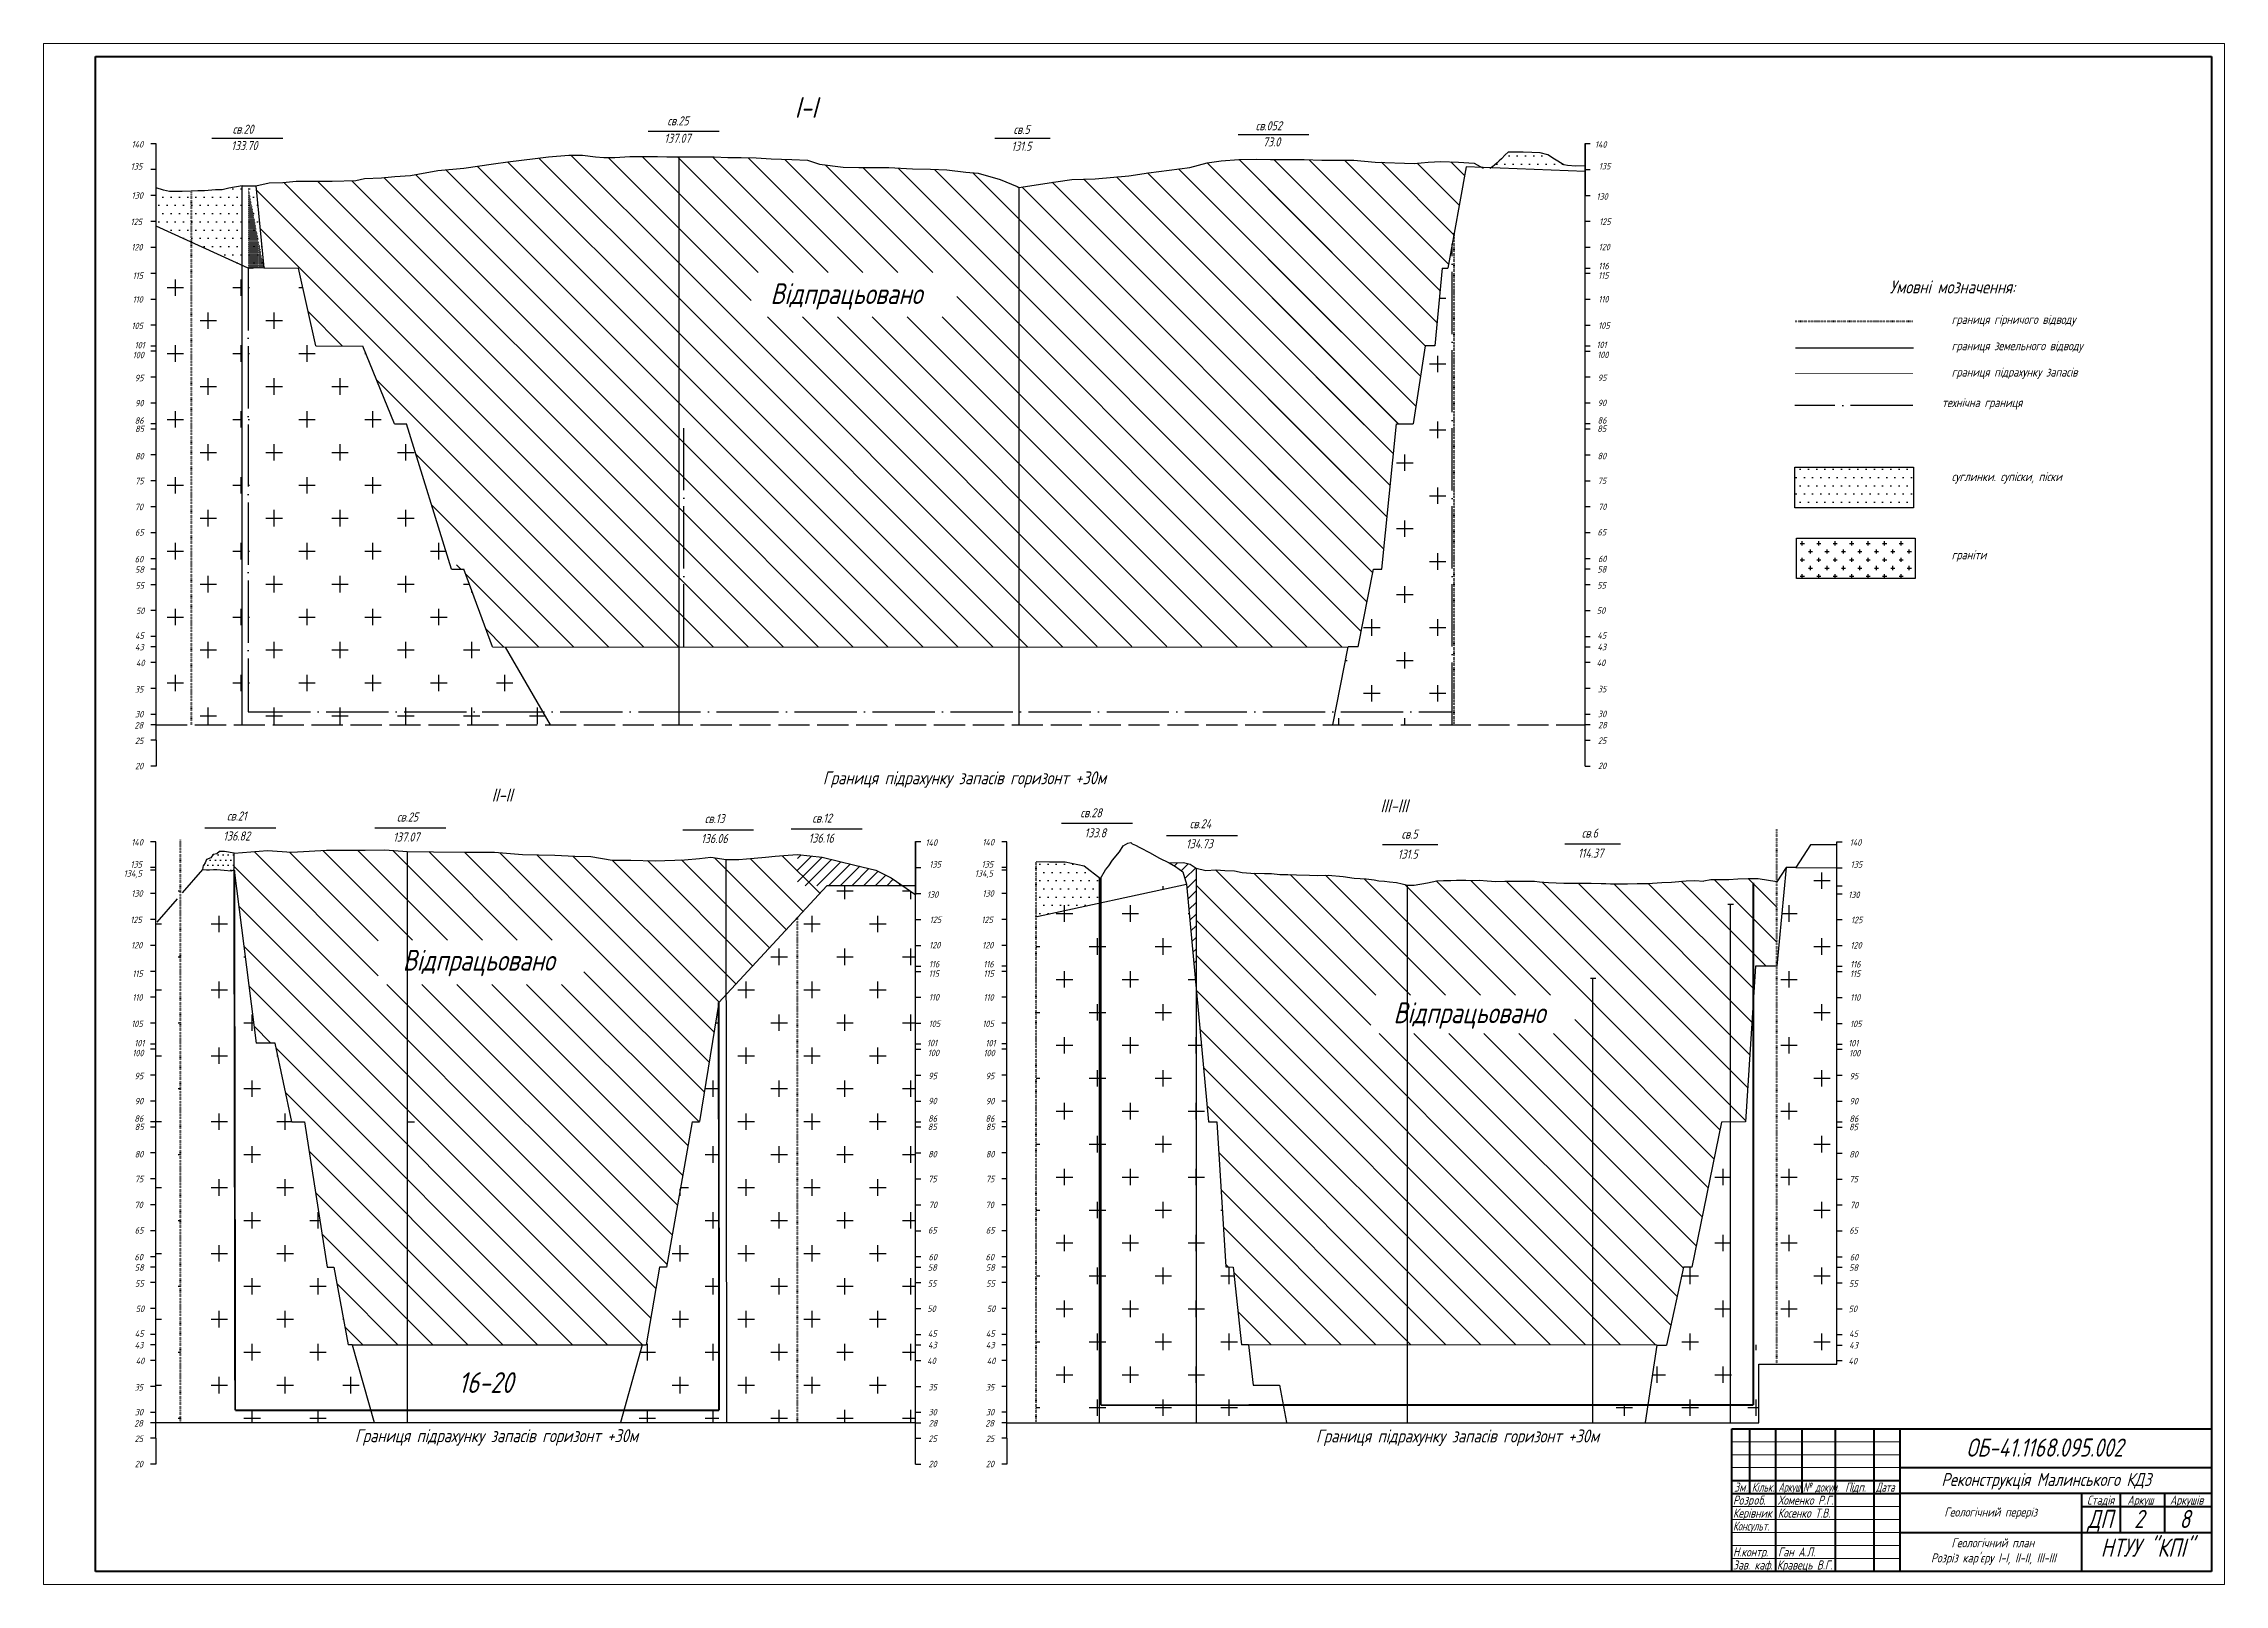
# Model space of a CAD drawing. Header units: millimetres. Extents: x 0 to 841, y 0 to 594.
import ezdxf

# ---------------------------------------------------------------- set-up
doc = ezdxf.new("R2010")
doc.units = ezdxf.units.MM
for name, pattern in [('ACAD_ISO02W100', [15, 12, -3]), ('ACAD_ISO04W100', [30, 24, -3, 0, -3]), ('DOT', [0.25, 0, -0.25]), ('K5LT_BASIC', [0]), ('K5LT_THIN', [0])]:
    doc.linetypes.add(name, pattern=pattern)
doc.layers.add('Рамка', color=30, linetype='Continuous')
doc.styles.add('KTEXTSTYLE', font='GOST_AU.SHX', dxfattribs={"width": 0.96, "height": 5})
doc.styles.add('Такие дела', font='GOST_A.TTF', dxfattribs={"oblique": 15})
pattern_1 = [(0, (-1561.051, -100.99), (12.7, 12.7), [6.35, -19.05]), (90, (-1557.876, -104.164), (-12.7, 12.7), [6.35, -19.05])]
pattern_2 = [(45, (-66.6855, -46.183), (-2.245064, 2.245064), [])]
pattern_3 = [(0, (-66.686, -46.183), (12.7, 12.7), [6.35, -19.05]), (90, (-63.51, -49.358), (-12.7, 12.7), [6.35, -19.05])]
pattern_4 = [(0, (-66.6855, -46.183), (1.5875, 3.175), [0, -3.175])]

msp = doc.modelspace()

# ---------------------------------------------------------------- texts
at = {"style": 'Такие дела', "oblique": 15}
for s, height, p in [('І-І', 8, (289.68, 565.4)), ('Відпрацьовано', 8, (280.28, 493.59)), ('Границя підрахунку запасів горизонт +30м', 5, (300.52, 308.45)), ('ІІ-ІІ', 5, (172.83, 301.79)), ('ІІІ-ІІІ', 5, (515.54, 297.65)), ('Відпрацьовано', 8, (138.49, 236.61)), ('Відпрацьовано', 8, (520.54, 216.36)), ('Границя підрахунку запасів горизонт +30м', 5, (120.04, 54.82)), ('Границя підрахунку запасів горизонт +30м', 5, (490.65, 54.7))]:
    msp.add_text(s, height=height, dxfattribs=at).set_placement(p)
at = {"color": 7, "style": 'Такие дела', "oblique": 15}
for s, height, p in [('Умовні мозначення:', 5, (711.96, 497.69)), ('           границя гірничого відводу', 3.5, (716.08, 485.93)), ('           границя земельного відводу', 3.5, (716.08, 475.78)), ('           границя підрахунку запасів', 3.5, (716.08, 465.63)), ('технічна границя', 3.5, (732.09, 453.87)), ('           суглинки. супіски, піски', 3.5, (716.08, 425.32)), ('           граніти', 3.5, (716.08, 395.17))]:
    msp.add_text(s, height=height, dxfattribs=at).set_placement(p)
at = {"color": 7, "attachment_point": 1, "style": 'Такие дела'}
for s, insert, char_height, width in [('св.25', (240.55, 565.98), 3.5, 33.265), ('св.052', (467.42, 564.08), 3.5, 33.265), ('133.70', (72.35, 556.44), 3.5, 33.265), ('св.20', (72.88, 562.76), 3.5, 33.265), ('137.07', (239.38, 559.27), 3.5, 33.265), ('131.5', (373.23, 556.21), 3.5, 33.265), ('св.5', (374.02, 562.66), 3.5, 33.265), ('73.0', (470.19, 557.86), 3.5, 33.265), ('св.21', (70.7, 297.99), 3.5, 33.265), ('св.25', (136.25, 297.59), 3.5, 33.265), ('св.13', (254.98, 297), 3.5, 33.265), ('св.12', (296.44, 297.17), 3.5, 33.265), ('св.28', (399.83, 299.22), 3.5, 33.265), ('св.24', (442, 295), 3.5, 33.265), ('136.82', (69.28, 290.27), 3.5, 33.265), ('137.07', (134.83, 289.87), 3.5, 33.265), ('136.06', (253.56, 289.28), 3.5, 33.265), ('136.16', (295.02, 289.44), 3.5, 33.265), ('133.8', (401.43, 291.49), 3.5, 33.265), ('134.73', (440.58, 287.28), 3.5, 33.265), ('св.5', (523.65, 290.99), 3.5, 33.265), ('св.6', (593.16, 291.4), 3.5, 33.265), ('131.5', (522.22, 283.27), 3.5, 33.265), ('114.37', (591.74, 283.67), 3.5, 33.265), ('16-20', (159.98, 81.82), 8, 9.5523)]:
    msp.add_mtext(s, dxfattribs=dict(at, insert=insert, char_height=char_height, width=width))
at = {"char_height": 2.5, "style": 'Такие дела'}
for s, insert, attachment_point in [('\\pt5;140\\P', (33.93, 556.43), 1), ('\\pt5;140\\P', (598.25, 556.35), 1), ('\\pt5;135\\P', (33.6, 547.93), 1), ('\\pt5;135\\P', (604.23, 548), 3), ('\\pt5;130\\P', (33.93, 536.71), 1), ('\\pt5;130\\P', (603.2, 536.3), 3), ('\\pt5;125\\P', (33.52, 526.54), 1), ('\\pt5;125\\P', (604.31, 526.61), 3), ('\\pt5;120\\P', (33.82, 516.75), 1), ('\\pt5;120\\P', (604.01, 516.82), 3), ('\\pt5;115\\P', (34.33, 505.8), 1), ('\\pt5;115\\P', (603.5, 505.87), 3), ('\\pt5;116\\P', (603.59, 509.51), 3), ('\\pt5;110\\P', (34.34, 496.64), 1), ('\\pt5;110\\P', (603.49, 496.71), 3), ('\\pt5;105\\P', (33.89, 486.46), 1), ('\\pt5;105\\P', (603.94, 486.53), 3), ('\\pt5;100\\P', (34.35, 475.19), 1), ('\\pt5;101\\P', (35.09, 479.03), 1), ('\\pt5;101\\P', (602.74, 479.1), 3), ('\\pt5;100\\P', (603.48, 475.26), 3), ('\\pt5;28\\P', (35.05, 332.44), 1), ('\\pt5;28\\P', (602.78, 332.52), 3), ('\\pt5;25\\P', (35.19, 326.47), 1), ('\\pt5;25\\P', (602.64, 326.55), 3), ('\\pt5;20\\P', (35.23, 316.73), 1), ('\\pt5;20\\P', (602.6, 316.81), 3), ('\\pt5;140\\P', (33.81, 287.34), 1), ('\\pt5;140\\P', (340.07, 287.21), 1), ('\\pt5;140\\P', (362.04, 287.35), 1), ('\\pt5;140\\P', (701, 287.3), 3), ('\\pt5;135\\P', (33.49, 278.83), 1), ('\\pt5;135\\P', (346.04, 278.85), 3), ('\\pt5;135\\P', (361.71, 278.84), 1), ('\\pt5;135\\P', (701.33, 278.79), 3), ('\\pt5;134,5\\P', (30.87, 275.32), 1), ('\\pt5;134,5\\P', (359.1, 275.33), 1), ('\\pt5;130\\P', (33.81, 267.61), 1), ('\\pt5;130\\P', (345.01, 267.16), 3), ('\\pt5;130\\P', (362.04, 267.62), 1), ('\\pt5;130\\P', (700.3, 267.09), 3), ('\\pt5;125\\P', (33.4, 257.44), 1), ('\\pt5;125\\P', (346.12, 257.47), 3), ('\\pt5;125\\P', (361.63, 257.45), 1), ('\\pt5;125\\P', (701.41, 257.41), 3), ('\\pt5;120\\P', (33.71, 247.65), 1), ('\\pt5;120\\P', (345.82, 247.68), 3), ('\\pt5;120\\P', (361.93, 247.66), 1), ('\\pt5;120\\P', (701.11, 247.62), 3), ('\\pt5;115\\P', (34.21, 236.7), 1), ('\\pt5;115\\P', (345.32, 236.73), 3), ('\\pt5;116\\P', (345.4, 240.37), 3), ('\\pt5;116\\P', (362.36, 240.35), 1), ('\\pt5;115\\P', (362.44, 236.71), 1), ('\\pt5;115\\P', (700.6, 236.67), 3), ('\\pt5;116\\P', (700.68, 240.31), 3), ('\\pt5;110\\P', (34.23, 227.54), 1), ('\\pt5;110\\P', (345.3, 227.57), 3), ('\\pt5;110\\P', (362.45, 227.55), 1), ('\\pt5;110\\P', (700.59, 227.51), 3), ('\\pt5;105\\P', (33.78, 217.36), 1), ('\\pt5;105\\P', (345.75, 217.38), 3), ('\\pt5;105\\P', (362.01, 217.37), 1), ('\\pt5;105\\P', (701.04, 217.32), 3), ('\\pt5;100\\P', (34.23, 206.1), 1), ('\\pt5;101\\P', (34.97, 209.93), 1), ('\\pt5;101\\P', (344.56, 209.96), 3), ('\\pt5;100\\P', (345.3, 206.12), 3), ('\\pt5;100\\P', (362.46, 206.1), 1), ('\\pt5;101\\P', (363.2, 209.94), 1), ('\\pt5;101\\P', (699.84, 209.9), 3), ('\\pt5;100\\P', (700.58, 206.06), 3), ('\\pt5;28\\P', (34.93, 63.35), 1), ('\\pt5;28\\P', (344.6, 63.37), 3), ('\\pt5;28\\P', (363.16, 63.36), 1), ('\\pt5;25\\P', (35.08, 57.38), 1), ('\\pt5;25\\P', (344.45, 57.4), 3), ('\\pt5;25\\P', (363.31, 57.39), 1), ('\\pt5;20\\P', (35.12, 47.64), 1), ('\\pt5;20\\P', (344.41, 47.66), 3), ('\\pt5;20\\P', (363.35, 47.65), 1)]:
    msp.add_mtext(s, dxfattribs=dict(at, insert=insert, attachment_point=attachment_point))
at = {"char_height": 2.5, "width": 4.1917, "style": 'Такие дела'}
for s, insert, attachment_point in [('\\pt5;95\\P', (35.13, 466.34), 1), ('\\pt5;95\\P', (602.7, 466.41), 3), ('\\pt5;90\\P', (35.24, 456.66), 1), ('\\pt5;90\\P', (602.59, 456.73), 3), ('\\pt5;86\\P', (35.12, 449.92), 1), ('\\pt5;85\\P', (35.24, 446.72), 1), ('\\pt5;85\\P', (602.59, 446.79), 3), ('\\pt5;86\\P', (602.71, 450), 3), ('\\pt5;80\\P', (35.24, 436.19), 1), ('\\pt5;80\\P', (602.59, 436.26), 3), ('\\pt5;75\\P', (35.24, 426.62), 1), ('\\pt5;75\\P', (602.59, 426.69), 3), ('\\pt5;70\\P', (35.13, 416.62), 1), ('\\pt5;70\\P', (602.7, 416.69), 3), ('\\pt5;65\\P', (35.24, 406.83), 1), ('\\pt5;65\\P', (602.59, 406.9), 3), ('\\pt5;60\\P', (35.13, 396.51), 1), ('\\pt5;60\\P', (602.7, 396.59), 3), ('\\pt5;58\\P', (35.22, 392.5), 1), ('\\pt5;58\\P', (602.61, 392.58), 3), ('\\pt5;55\\P', (35.34, 386.33), 1), ('\\pt5;55\\P', (602.49, 386.41), 3), ('\\pt5;50\\P', (35.6, 376.57), 1), ('\\pt5;50\\P', (602.23, 376.65), 3), ('\\pt5;43\\P', (35.22, 362.57), 1), ('\\pt5;45\\P', (35.23, 366.99), 1), ('\\pt5;45\\P', (602.6, 367.07), 3), ('\\pt5;43\\P', (602.61, 362.64), 3), ('\\pt5;40\\P', (35.6, 356.48), 1), ('\\pt5;40\\P', (602.23, 356.55), 3), ('\\pt5;35\\P', (35.16, 346.34), 1), ('\\pt5;35\\P', (602.67, 346.41), 3), ('\\pt5;30\\P', (35.23, 336.73), 1), ('\\pt5;30\\P', (602.6, 336.81), 3), ('\\pt5;95\\P', (35.02, 197.24), 1), ('\\pt5;95\\P', (344.51, 197.27), 3), ('\\pt5;95\\P', (363.24, 197.25), 1), ('\\pt5;95\\P', (699.8, 197.21), 3), ('\\pt5;90\\P', (35.12, 187.56), 1), ('\\pt5;90\\P', (344.4, 187.59), 3), ('\\pt5;90\\P', (363.35, 187.57), 1), ('\\pt5;90\\P', (699.69, 187.53), 3), ('\\pt5;86\\P', (35.01, 180.83), 1), ('\\pt5;85\\P', (35.12, 177.62), 1), ('\\pt5;85\\P', (344.4, 177.65), 3), ('\\pt5;86\\P', (344.52, 180.85), 3), ('\\pt5;86\\P', (363.23, 180.84), 1), ('\\pt5;85\\P', (363.35, 177.63), 1), ('\\pt5;85\\P', (699.69, 177.59), 3), ('\\pt5;86\\P', (699.81, 180.79), 3), ('\\pt5;80\\P', (35.12, 167.09), 1), ('\\pt5;80\\P', (344.4, 167.12), 3), ('\\pt5;80\\P', (363.35, 167.1), 1), ('\\pt5;80\\P', (699.69, 167.06), 3), ('\\pt5;75\\P', (35.12, 157.52), 1), ('\\pt5;75\\P', (344.4, 157.54), 3), ('\\pt5;75\\P', (363.35, 157.53), 1), ('\\pt5;75\\P', (699.69, 157.48), 3), ('\\pt5;70\\P', (35.02, 147.52), 1), ('\\pt5;70\\P', (344.51, 147.55), 3), ('\\pt5;70\\P', (363.24, 147.53), 1), ('\\pt5;70\\P', (699.8, 147.48), 3), ('\\pt5;65\\P', (35.12, 137.73), 1), ('\\pt5;65\\P', (344.4, 137.76), 3), ('\\pt5;65\\P', (363.35, 137.74), 1), ('\\pt5;65\\P', (699.69, 137.7), 3), ('\\pt5;60\\P', (35.02, 127.42), 1), ('\\pt5;60\\P', (344.51, 127.44), 3), ('\\pt5;60\\P', (363.24, 127.43), 1), ('\\pt5;60\\P', (699.8, 127.38), 3), ('\\pt5;58\\P', (35.11, 123.41), 1), ('\\pt5;58\\P', (344.42, 123.43), 3), ('\\pt5;58\\P', (363.33, 123.42), 1), ('\\pt5;58\\P', (699.71, 123.37), 3), ('\\pt5;55\\P', (35.23, 117.24), 1), ('\\pt5;55\\P', (344.3, 117.26), 3), ('\\pt5;55\\P', (363.46, 117.25), 1), ('\\pt5;55\\P', (699.59, 117.2), 3), ('\\pt5;50\\P', (35.49, 107.48), 1), ('\\pt5;50\\P', (344.04, 107.5), 3), ('\\pt5;50\\P', (363.71, 107.49), 1), ('\\pt5;50\\P', (699.33, 107.44), 3), ('\\pt5;43\\P', (35.1, 93.47), 1), ('\\pt5;45\\P', (35.12, 97.9), 1), ('\\pt5;45\\P', (344.41, 97.92), 3), ('\\pt5;43\\P', (344.42, 93.5), 3), ('\\pt5;43\\P', (363.33, 93.48), 1), ('\\pt5;45\\P', (363.34, 97.91), 1), ('\\pt5;45\\P', (699.7, 97.86), 3), ('\\pt5;43\\P', (699.71, 93.44), 3), ('\\pt5;40\\P', (35.49, 87.38), 1), ('\\pt5;40\\P', (344.04, 87.4), 3), ('\\pt5;40\\P', (363.71, 87.39), 1), ('\\pt5;40\\P', (699.33, 87.34), 3), ('\\pt5;35\\P', (35.04, 77.24), 1), ('\\pt5;35\\P', (344.49, 77.27), 3), ('\\pt5;35\\P', (363.27, 77.25), 1), ('\\pt5;30\\P', (35.12, 67.64), 1), ('\\pt5;30\\P', (344.41, 67.66), 3), ('\\pt5;30\\P', (363.34, 67.64), 1)]:
    msp.add_mtext(s, dxfattribs=dict(at, insert=insert, attachment_point=attachment_point))

# ---------------------------------------------------------------- blocks, each defined once
blk = doc.blocks.new('U0')
at = {"color": 7, "lineweight": 60}
for p, q in [((678, 60), (678, 35)), ((836, 35), (716, 35))]:
    blk.add_line(p, q, dxfattribs=at)
at = {"color": 7}
blk.add_line((836, 30), (786, 30), dxfattribs=at)
at = {"layer": 'Рамка', "color": 7, "linetype": 'K5LT_THIN', "lineweight": 18}
for p, q in [((0, 0), (0, 594)), ((0, 594), (841, 594)), ((841, 594), (841, 0)), ((651, 55), (716, 55)), ((651, 50), (716, 50)), ((651, 45), (716, 45)), ((651, 30), (716, 30)), ((651, 25), (716, 25)), ((651, 20), (716, 20)), ((651, 15), (716, 15)), ((651, 10), (716, 10)), ((841, 0), (0, 0))]:
    blk.add_line(p, q, dxfattribs=at)
at = {"layer": 'Рамка', "color": 7, "linetype": 'K5LT_BASIC', "lineweight": 60}
for p, q in [((20, 5), (20, 589)), ((20, 589), (836, 589)), ((836, 589), (836, 5)), ((651, 5), (651, 60)), ((651, 5), (651, 60)), ((651, 5), (651, 60)), ((651, 5), (651, 60)), ((651, 5), (651, 60)), ((651, 5), (651, 60)), ((651, 60), (836, 60)), ((658, 35), (658, 60)), ((668, 5), (668, 60)), ((691, 5), (691, 60)), ((706, 5), (706, 60)), ((716, 5), (716, 60)), ((716, 45), (836, 45)), ((651, 40), (716, 40)), ((651, 35), (716, 35)), ((786, 5), (786, 35)), ((801, 20), (801, 35)), ((818, 20), (818, 35)), ((786, 30), (801, 30)), ((801, 30), (836, 30)), ((716, 20), (786, 20)), ((786, 20), (836, 20)), ((836, 5), (20, 5))]:
    blk.add_line(p, q, dxfattribs=at)
at = {"layer": 'Рамка', "insert": (8.77, 258.85), "char_height": 2.5, "attachment_point": 1, "rotation": 90, "style": 'KTEXTSTYLE'}
blk.add_mtext('\\H3.5;\\W0.965;\\Q15;\\Q15; ', dxfattribs=at)
at = {"layer": 'Рамка', "color": 7, "attachment_point": 1, "style": 'KTEXTSTYLE'}
for s, insert, char_height in [('{\\Q15;\\W0.965;ОБ-41.1168.095.002}', (741.48, 56.24), 7), ('\\pi-42.302;{\\fGOST type A|b0|i0|c204|p34;\\Q15;\\W1;Реконструкція Малинського КДЗ}', (774.17, 42.92), 5), ('\\H3.5;\\W0.965;\\Q15;\\Q15;Р', (651.5, 34.23), 2.5), ('\\H3.5;\\W0.965;\\Q15;\\Q15;Зм', (651.95, 39.23), 2.5), ('\\H3.5;\\W0.965;\\Q15;\\Q15;зр', (655.67, 34.23), 2.5), ('\\H3.5;\\W0.965;\\Q15;\\Q15;.', (656.4, 39.23), 2.5), ('{\\H1.4x;\\Q15;\\W0.865;Кільк.}', (658.75, 39.23), 2.5), ('\\H3.5;\\W0.965;\\Q15;\\Q15;б.', (661.41, 34.23), 2.5), ('{\\H1.4x;\\Q15;\\W0.965;Хоменко Р.Г.}', (668.82, 34.19), 2.5), ('\\H3.5;\\W0.965;\\Q15;\\Q15;\\W0.665;Аркуш', (668.99, 39.23), 2.5), ('\\H3.5;\\W0.965;\\Q15;\\Q15;П', (694.75, 39.23), 2.5), ('\\H3.5;\\W0.965;\\Q15;\\Q15;і', (696.97, 39.23), 2.5), ('\\H3.5;\\W0.965;\\Q15;\\Q15;дп.', (697.71, 39.23), 2.5), ('\\H3.5;\\W0.965;\\Q15;\\Q15;\\W0.816;Дата', (706.62, 39.23), 2.5), ('{\\H1.4x;\\Q15;\\W0.965;Стадія}', (788.03, 34.23), 2.5), ('{\\H1.4x;\\Q15;\\W0.965;Аркуш}', (803.58, 34.23), 2.5), ('{\\H1.4x;\\Q15;\\W0.965;Аркушів}', (819.98, 34.23), 2.5), ('{\\H1.4x;\\Q15;\\W0.965;Керівник}', (651.5, 29.23), 2.5), ('\\H3.5;\\W0.965;\\Q15;\\Q15;о', (653.72, 34.23), 2.5), ('\\H3.5;\\W0.965;\\Q15;\\Q15;о', (659.46, 34.23), 2.5), ('{\\H1.4x;\\Q15;\\W0.965;Косенко Т.В.}', (668.8, 29.23), 2.5), ('\\A1;\\pi-17.669;{\\fGOST type A|b0|i0|c204|p34;\\Q15;\\W1;Геологічний переріз}', (750.65, 29.64), 3.5), ('{\\Q15;\\W0.965;ДП}', (788.21, 28.72), 7), ('{\\Q15;\\W0.965;2}', (806.2, 28.72), 7), ('{\\Q15;\\W0.965;8}', (823.66, 28.72), 7), ('{\\H1.4x;\\Q15;\\W0.865;Консульт.}', (651.5, 24.25), 2.5), ("\\A1;\\pi-15.355;{\\fGOST type A|b0|i0|c204|p34;\\Q15;\\W1;Геологічний план\\P\\pi-23.236;Розріз кар'єру І-І, ІІ-ІІ, ІІІ-ІІІ}", (751.09, 17.79), 3.5), ('{\\Q15;\\W0.965;НТУУ "КПІ"}', (793.27, 17.64), 7), ('{\\H1.4x;\\Q15;\\W0.965;Зав. каф.}', (651.5, 9.23), 2.5), ('\\H3.5;\\W0.965;\\Q15;\\Q15;Н.контр.', (651.5, 14.25), 2.5), ('{\\H1.4x;\\Q15;\\W0.965;Кравець В.Г.}', (668.44, 9.23), 2.5), ('{\\H1.4x;\\Q15;\\W0.965;Ган А.Л.}', (668.87, 14.25), 2.5)]:
    blk.add_mtext(s, dxfattribs=dict(at, insert=insert, char_height=char_height))
at = {"layer": 'Рамка', "color": 7, "insert": (678.47, 39.21), "char_height": 2.5, "attachment_point": 1, "line_spacing_factor": 0.8, "style": 'KTEXTSTYLE'}
blk.add_mtext('{\\H1.4x;\\Q15;\\W0.765;№ докум.}', dxfattribs=at)

# ---------------------------------------------------------------- hatches: boundary and pattern name
h = msp.add_hatch()
h.set_pattern_fill('ANSI31', scale=3, angle=90, style=0)
h.paths.add_polyline_path([(548.56, 546.53), (554.62, 546.29), (551.7, 547.96), (545.6, 548.36), (538.85, 548.62), (533.95, 548.36), (528.51, 547.83), (513.5, 548.36), (505.29, 549.02), (497.87, 549.02), (492.97, 549.02), (486.08, 549.29), (479.46, 549.29), (473.1, 549.29), (472.27, 549.31), (472.27, 421.21), (504.04, 421.24), (509.38, 447.38), (528.11, 447.43), (532.81, 477.45), (536.5, 477.45), (539.36, 507.47), (541.52, 507.47)])
h.paths.add_polyline_path([(123.06, 477.38), (135.29, 447.4), (139.99, 447.4), (151.22, 411.22), (159.92, 391.43), (162.08, 391.41), (173.11, 361.45), (245.05, 361.39), (245.05, 550.34), (243.76, 550.34), (240.31, 550.34), (236.74, 550.48), (230.64, 550.48), (226.01, 550.48), (220.31, 550.08), (216.07, 550.08), (212.81, 550.34), (207.78, 551.01), (202.61, 551.01), (194.67, 550.34), (189.5, 549.68), (179.03, 548.49), (173.47, 547.7), (162.08, 545.97), (152.01, 545.05), (141.43, 543.19), (135.47, 542.8), (130.3, 542.27), (123.81, 542), (120.37, 541.21), (111.23, 540.94), (103.81, 540.94), (97.45, 540.94), (92.28, 540.41), (86.99, 540.28), (81.89, 539.07), (84.92, 507.56), (98.26, 507.42), (104.99, 477.43)])
h = msp.add_hatch()
h.set_pattern_fill('ANSI31', scale=3, angle=90, style=0)
h.paths.add_polyline_path([(355.67, 544.39), (348.26, 545.31), (342.03, 545.58), (335.14, 545.71), (326, 546.24), (318.85, 546.24), (314.34, 546.24), (308.38, 546.37), (299.26, 547.56), (294.63, 549.02), (288.53, 549.29), (280.58, 549.55), (274.76, 549.95), (269.06, 550.08), (263.89, 550.08), (258.59, 550.34), (253.83, 550.34), (250.25, 550.34), (246.94, 550.34), (245.05, 550.34), (245.05, 361.39), (333.06, 361.4), (350.65, 361.41), (376.12, 361.41), (376.12, 538.5), (375.41, 538.95), (368.83, 541.57), (360.44, 544.12)])
h.paths.add_polyline_path([(272.83, 488.65), (352.14, 488.65), (352.14, 505.73), (272.83, 505.73)], flags=16)
h.paths.add_polyline_path([(507, 361.44), (512.85, 391.36), (516.09, 391.36), (521.7, 447.38), (532.81, 477.45), (536.5, 477.45), (539.36, 507.47), (541.52, 507.47), (548.56, 546.53), (554.62, 546.29), (551.7, 547.96), (545.6, 548.36), (538.85, 548.62), (533.95, 548.36), (528.51, 547.83), (513.5, 548.36), (505.29, 549.02), (497.87, 549.02), (492.97, 549.02), (486.08, 549.29), (479.46, 549.29), (473.1, 549.29), (467.93, 549.42), (460.91, 549.29), (454.16, 548.76), (448.73, 548.09), (442.04, 546.24), (426.14, 544.25), (418.46, 543.06), (405.48, 541.87), (396.57, 541.57), (390.37, 540.78), (376.12, 538.5), (376.12, 361.41), (423.89, 361.63), (467.65, 361.43)])
h = msp.add_hatch()
h.set_pattern_fill('DOTS', color=256, scale=2, style=0)
h.set_pattern_definition(pattern_4)
h.paths.add_polyline_path([(594.46, 546.91), (590.88, 546.77), (587.7, 547.03), (586.24, 547.3), (582.67, 549.42), (580.15, 551.14), (577.1, 551.93), (573.92, 552.07), (570.61, 552.2), (566.77, 552.2), (564.78, 552.2), (563.59, 551.14), (562.27, 549.55), (561.34, 548.76), (560.54, 548.09), (559.62, 547.3), (558.27, 546.15), (594.46, 544.73)])
h = msp.add_hatch()
h.set_pattern_fill('DOTS', color=256, scale=2, style=0)
h.set_pattern_definition(pattern_4)
h.paths.add_polyline_path([(594.46, 544.73), (594.46, 546.91), (590.88, 546.77), (587.7, 547.03), (586.24, 547.3), (582.67, 549.42), (580.15, 551.14), (577.1, 551.93), (573.92, 552.07), (570.61, 552.2), (566.77, 552.2), (564.78, 552.2), (563.59, 551.14), (562.27, 549.55), (561.34, 548.76), (560.54, 548.09), (559.62, 547.3), (558.27, 546.15)])
h = msp.add_hatch()
h.set_pattern_fill('DOTS', color=256, scale=2, style=0)
h.set_pattern_definition(pattern_4)
h.paths.add_polyline_path([(56.87, 517.45), (76.54, 508.47), (76.54, 539.13), (75.17, 538.96), (73.74, 538.69), (70.82, 537.63), (67.51, 537.23), (64.2, 537.1), (56.87, 537.1)])
h.paths.add_polyline_path([(43.37, 523.62), (56.87, 517.45), (56.87, 537.1), (56.65, 537.1), (52.28, 537.23), (48.17, 537.1), (43.37, 536.97)])
h = msp.add_hatch()
h.set_pattern_fill('DOTS', scale=0.25, style=0)
h.set_pattern_definition([(0, (-66.68554, -46.18296), (0.1984375, 0.396875), [0, -0.396875])])
h.paths.add_polyline_path([(78.86, 539.13), (81.89, 539.13)])
edge = h.paths.add_edge_path()
edge.add_line((78.86, 507.41), (78.86, 539.13))
edge.add_line((84.92, 507.56), (78.86, 507.41))
h = msp.add_hatch()
h.set_pattern_fill('DOTS', scale=2, style=0)
h.set_pattern_definition(pattern_4)
h.paths.add_polyline_path([(81.89, 539.13), (78.86, 539.13), (78.86, 507.41), (84.92, 507.56)])
h = msp.add_hatch()
h.set_pattern_fill('CROSS', color=256, scale=2, style=0)
h.set_pattern_definition(pattern_1)
h.paths.add_polyline_path([(543.21, 516.81), (541.52, 507.47), (539.36, 507.47), (536.5, 477.45), (532.81, 477.45), (528.11, 447.43), (521.7, 447.42), (516.09, 391.44), (512.87, 391.44), (511.7, 385.48), (543.21, 385.49)])
h.paths.add_polyline_path([(543.21, 385.49), (511.7, 385.48), (507, 361.44), (503.05, 361.44), (497.13, 331.41), (543.21, 331.41)])
h = msp.add_hatch()
h.set_pattern_fill('CROSS', scale=2, style=0)
h.set_pattern_definition(pattern_3)
h.paths.add_polyline_path([(56.87, 507.41), (43.37, 507.41), (43.37, 505.41), (43.37, 331.41), (56.87, 331.41)])
h = msp.add_hatch()
h.set_pattern_fill('CROSS', color=256, scale=2, style=0)
h.set_pattern_definition(pattern_3)
h.paths.add_polyline_path([(76.54, 507.41), (56.87, 507.41), (56.87, 331.41), (76.54, 331.41)])
h.paths.add_polyline_path([(123.07, 477.37), (105, 477.38), (98.26, 507.42), (84.92, 507.56), (78.86, 507.56), (78.86, 507.41), (78.86, 385.41), (164.28, 385.43), (162.06, 391.45), (157.35, 391.45), (139.99, 447.41), (135.29, 447.4)])
h.paths.add_polyline_path([(178.12, 361.45), (173.11, 361.45), (164.28, 385.43), (78.86, 385.41), (78.86, 331.41), (195.5, 331.41)])
h = msp.add_hatch()
h.set_pattern_fill('DOTS', scale=2, style=0)
h.set_pattern_definition([(0, (-55.995, -97.1328), (1.5875, 3.175), [0, -3.175])])
h.paths.add_polyline_path([(675.39, 430.67), (675.39, 415.1), (721.15, 415.1), (721.15, 430.67)])
h = msp.add_hatch()
h.set_pattern_fill('CROSS', scale=0.5, style=0)
h.set_pattern_definition([(0, (-55.995, -97.1328), (3.175, 3.175), [1.5875, -4.7625]), (90, (-55.2014, -97.9265), (-3.175, 3.175), [1.5875, -4.7625])])
h.paths.add_polyline_path([(676.03, 403.35), (676.03, 387.78), (721.79, 387.78), (721.79, 403.35)])
at = {"linetype": 'ACAD_ISO02W100'}
h = msp.add_hatch(dxfattribs=at)
h.set_pattern_fill('DOTS', color=256, scale=1.25, style=0)
h.set_pattern_definition([(0, (-66.6855, -46.183), (0.992188, 1.984375), [0, -1.984375])])
h.paths.add_polyline_path([(66.77, 275.63), (69.58, 275.36), (72.3, 275.15), (73.1, 275.33), (73.45, 275.4), (73.44, 283.06), (69.81, 282.6), (67.88, 282.52), (66.8, 281.59), (65.33, 281.36), (64.48, 280.05), (62.79, 279.51), (62.25, 278.12), (61.63, 277.2), (61.55, 277.12), (61.32, 275.65), (62.85, 275.42), (63.91, 275.48), (65.57, 275.57)])
h = msp.add_hatch()
h.set_pattern_fill('ANSI31', scale=3, angle=90, style=0)
h.paths.add_polyline_path([(263.29, 227.54), (271.46, 236.35), (271.5, 236.39), (284.81, 250.75), (302.03, 269.32), (290.72, 281.37), (287.14, 281.11), (282.14, 280.72), (278.34, 280.32), (273.99, 279.93), (268.06, 279.41), (263.24, 279.51)])
h.paths.add_polyline_path([(129.08, 231.31), (208.39, 231.31), (208.39, 248.39), (129.08, 248.39)], flags=16)
h.paths.add_polyline_path([(95.72, 178.36), (100.6, 178.34), (109.31, 122.32), (111.96, 122.32), (114.44, 108.9), (140.15, 282.6), (131.57, 283.18), (124.02, 283.03), (109.07, 283.03), (95.75, 282.29), (86.28, 282.89), (73.52, 281.92), (73.47, 275.71), (82.03, 208.59), (89.35, 208.73)])
h.paths.add_polyline_path([(114.44, 108.9), (117.51, 92.26), (143.09, 92.28), (232.35, 92.2), (237.53, 122.33), (240.27, 122.34), (250.05, 178.27), (253, 178.4), (260.36, 224.38), (263.29, 227.54), (263.24, 279.51), (257.32, 280.32), (252.88, 279.8), (247.14, 279.35), (235.84, 278.98), (226.4, 279.17), (219.28, 279.17), (211.08, 280.6), (204.82, 280.76), (197.11, 281.15), (184.64, 281.34), (173.83, 282.27), (162.85, 282.27), (150.37, 282.46), (140.15, 282.6)])
h = msp.add_hatch()
h.set_pattern_fill('ANSI31', style=0)
h.set_pattern_definition(pattern_2)
h.paths.add_polyline_path([(331.24, 269.34), (326.82, 272.43), (320.88, 275.3), (312.78, 277.32), (306.58, 278.8), (300.28, 280.32), (290.72, 281.37), (290.72, 269.34)])
h = msp.add_hatch()
h.set_pattern_fill('DOTS', scale=2, style=0)
h.set_pattern_definition(pattern_4)
h.paths.add_polyline_path([(440.8, 269.99), (439.35, 274.68), (436.44, 276.79), (434.07, 278.11), (430.11, 280.09), (426.68, 282.07), (422.72, 284.05), (421.13, 284.97), (418.78, 285.92), (418.1, 285.77), (416.38, 284.71), (414.93, 282.47), (412.16, 279.17), (410.84, 277.06), (409.52, 275.47), (407.63, 272.19), (407.63, 262.8)], flags=17)
h.paths.add_polyline_path([(401.33, 277.06), (393.94, 278.51), (387.87, 278.51), (382.72, 278.69), (382.72, 257.4), (440.8, 269.99), (439.35, 274.68), (436.44, 276.79), (434.07, 278.11), (430.11, 280.09), (426.68, 282.07), (422.72, 284.05), (421.13, 284.97), (418.78, 285.92), (418.1, 285.77), (416.38, 284.71), (414.93, 282.47), (412.16, 279.17), (410.84, 277.06), (409.52, 275.47), (407.63, 272.19)])
h = msp.add_hatch()
h.set_pattern_fill('ANSI31', style=0)
h.set_pattern_definition(pattern_2)
h.paths.add_polyline_path([(444.41, 276.17), (442.17, 277.6), (439.53, 278.24), (434.07, 278.11), (436.44, 276.79), (439.35, 274.68), (440.8, 269.99), (444.41, 230.85)])
h = msp.add_hatch(dxfattribs=at)
h.set_pattern_fill('CROSS', color=256, scale=2, style=0)
h.set_pattern_definition(pattern_1)
h.paths.add_polyline_path([(52.84, 275.44), (43.26, 275.32), (43.26, 62.32), (52.84, 62.32)])
h = msp.add_hatch(dxfattribs=at)
h.set_pattern_fill('CROSS', color=256, scale=2, style=0)
h.set_pattern_definition(pattern_1)
h.paths.add_polyline_path([(73.79, 275.46), (65.8, 275.14), (60.15, 275.18), (60.15, 62.34), (127.47, 62.34), (118.98, 92.4), (117.49, 92.4), (113.05, 116.42), (73.83, 116.39)])
h = msp.add_hatch(dxfattribs=at)
h.set_pattern_fill('CROSS', color=256, scale=2, style=0)
h.set_pattern_definition(pattern_1)
h.paths.add_polyline_path([(89.35, 208.73), (82.03, 208.59), (73.79, 275.46), (73.83, 116.39), (113.05, 116.42), (111.96, 122.32), (109.31, 122.32), (100.59, 178.36), (95.72, 178.36)])
h = msp.add_hatch(dxfattribs=at)
h.set_pattern_fill('CROSS', color=256, scale=2, style=0)
h.set_pattern_definition(pattern_1)
h.paths.add_polyline_path([(336.27, 265.83), (331.24, 269.34), (302.05, 269.34), (290.72, 257.12), (290.72, 62.34), (336.27, 62.34)])
h.paths.add_polyline_path([(290.72, 257.12), (271.5, 236.39), (271.5, 236.35), (271.46, 236.35), (263.25, 227.49), (263.45, 62.34), (290.72, 62.34)])
h.paths.add_polyline_path([(260.39, 224.41), (260.36, 224.38), (252.98, 178.27), (250.05, 178.27), (240.27, 122.34), (237.53, 122.34), (236.5, 116.35), (260.39, 116.35)])
h.paths.add_polyline_path([(260.39, 116.35), (236.5, 116.35), (232.38, 92.36), (230.88, 92.36), (222.53, 62.34), (260.39, 62.34)])
h = msp.add_hatch()
h.set_pattern_fill('CROSS', scale=2, style=0)
h.set_pattern_definition(pattern_3)
h.paths.add_polyline_path([(382.72, 62.33), (407.09, 62.32), (407.09, 266.77), (382.72, 264.44)])
h.paths.add_polyline_path([(407.63, 116.33), (444.41, 116.33), (444.41, 230.85), (440.8, 269.99), (407.63, 266.82)])
h.paths.add_polyline_path([(444.41, 62.32), (444.41, 116.33), (407.63, 116.33), (407.63, 266.82), (407.09, 266.77), (407.09, 62.32)])
h.paths.add_polyline_path([(459.44, 116.33), (444.41, 116.33), (444.41, 62.32), (479.35, 62.31), (476.6, 76.76), (466.51, 76.76), (464.67, 92.32), (462.02, 92.32)])
h.paths.add_polyline_path([(444.41, 116.33), (459.44, 116.33), (458.78, 122.44), (455.94, 122.44), (452.42, 178.28), (449.24, 178.35), (444.41, 230.85)])
h = msp.add_hatch()
h.set_pattern_fill('ANSI31', scale=3, angle=90, style=0)
h.paths.add_polyline_path([(511.81, 227.16), (590.51, 227.16), (590.51, 212.43), (511.81, 212.43)])
h.paths.add_polyline_path([(625.94, 92.5), (625.91, 92.5), (632.45, 122.26), (635.57, 122.26), (647.07, 178.25), (651.63, 178.25), (656.31, 178.26), (660.22, 238.29), (668.37, 238.29), (668.37, 270.86), (661.24, 272.03), (657.33, 272.03), (653.41, 271.84), (649.87, 271.66), (647.45, 271.66), (645.59, 271.66), (642.98, 271.66), (640.29, 271.12), (636.72, 271.38), (633.42, 271.25), (627.84, 270.72), (624.01, 270.59), (618.6, 270.2), (614.51, 270.2), (610.81, 270.06), (607.51, 270.06), (604.21, 270.06), (602.5, 270.2), (600.65, 270.2), (596.82, 270.33), (595.11, 270.33), (592.99, 270.33), (591.28, 270.33), (588.64, 270.33), (586.26, 270.33), (583.36, 270.46), (580.32, 270.59), (576.89, 270.86), (574.91, 271.12), (571.48, 271.12), (568.71, 271.12), (566.86, 271.12), (563.51, 271.09), (560.01, 271), (556.65, 271.23), (553.77, 271.47), (551.18, 271.34), (548.51, 271.43), (546.92, 271.47), (544.92, 271.47), (542.66, 271.34), (539.91, 271.34), (537.27, 271.22), (535.52, 270.86), (533.7, 270.42), (528.59, 269.54), (526.01, 269.56), (525.99, 92.49), (577.47, 92.5), (625.85, 92.22)])
h.paths.add_polyline_path([(449.24, 178.35), (452.42, 178.28), (455.94, 122.44), (458.79, 122.34), (462, 92.48), (525.99, 92.49), (526.01, 269.56), (523.89, 270.09), (521.74, 270.56), (519.08, 270.86), (517.04, 271.07), (514.96, 271.29), (513.08, 271.64), (510.03, 271.97), (505.42, 272.3), (501.14, 272.87), (495.41, 273.47), (491.13, 273.29), (488.16, 273.41), (483.2, 273.53), (479.79, 273.72), (476.7, 273.72), (473.5, 274.09), (470.87, 274.12), (465.58, 274.16), (462.27, 274.4), (459.2, 275.03), (455.5, 275.26), (452.19, 275.5), (448.17, 275.26), (444.41, 276.17), (444.41, 230.85)])
h = msp.add_hatch()
h.set_pattern_fill('CROSS', scale=2, style=0)
h.set_pattern_definition(pattern_3)
h.paths.add_polyline_path([(650.53, 178.26), (647.07, 178.26), (635.57, 122.26), (632.45, 122.26), (631.15, 116.36), (650.53, 116.36)])
h.paths.add_polyline_path([(650.53, 116.36), (631.15, 116.36), (625.87, 92.29), (650.53, 92.29)])
h.paths.add_polyline_path([(691.56, 276.28), (675.77, 276.31), (672.04, 276.31), (668.37, 238.29), (668.37, 92.29), (691.56, 92.28)])
h.paths.add_polyline_path([(668.37, 84.89), (691.56, 84.89), (691.56, 92.28), (668.37, 92.29)])
h.paths.add_polyline_path([(661.5, 84.89), (668.37, 84.89), (668.37, 92.29), (650.53, 92.29), (650.53, 62.29), (661.5, 62.29)])
h.paths.add_polyline_path([(622.11, 92.29), (618.68, 69.12), (597.51, 69.12), (597.51, 62.3), (650.53, 62.29), (650.53, 92.29)])

# ---------------------------------------------------------------- linework, layer by layer
for p, q in [((43.37, 555.41), (41.37, 555.41)), ((43.37, 325.41), (43.37, 555.41)), ((43.37, 545.41), (41.37, 545.41)), ((594.46, 545.49), (596.46, 545.49)), ((594.46, 535.49), (594.46, 538.49)), ((43.37, 535.41), (41.37, 535.41)), ((594.46, 535.49), (596.46, 535.49)), ((43.37, 525.41), (41.37, 525.41)), ((594.46, 525.49), (596.46, 525.49)), ((43.37, 515.41), (41.37, 515.41)), ((594.46, 515.49), (596.46, 515.49)), ((43.37, 505.41), (41.37, 505.41)), ((84.92, 507.56), (98.26, 507.42)), ((104.99, 477.43), (98.26, 507.42)), ((594.46, 507.49), (596.46, 507.49)), ((594.46, 505.49), (596.46, 505.49)), ((43.37, 495.41), (41.37, 495.41)), ((594.46, 495.49), (596.46, 495.49)), ((43.37, 485.41), (41.37, 485.41)), ((594.46, 485.49), (596.46, 485.49)), ((43.37, 477.41), (41.37, 477.41)), ((43.37, 475.41), (41.37, 475.41)), ((104.99, 477.43), (123.06, 477.38)), ((594.46, 477.49), (596.46, 477.49)), ((594.46, 475.49), (596.46, 475.49)), ((43.37, 465.41), (41.37, 465.41)), ((594.46, 465.49), (596.46, 465.49)), ((43.37, 455.41), (41.37, 455.41)), ((594.46, 455.49), (596.46, 455.49)), ((43.37, 447.41), (41.37, 447.41)), ((135.29, 447.4), (139.99, 447.4)), ((521.7, 447.38), (528.11, 447.38)), ((594.46, 447.49), (596.46, 447.49)), ((43.37, 445.41), (41.37, 445.41)), ((594.46, 445.49), (596.46, 445.49)), ((43.37, 435.41), (41.37, 435.41)), ((594.46, 435.49), (596.46, 435.49)), ((43.37, 425.41), (41.37, 425.41)), ((594.46, 425.49), (596.46, 425.49)), ((43.37, 415.41), (41.37, 415.41)), ((594.46, 415.49), (596.46, 415.49)), ((43.37, 405.41), (41.37, 405.41)), ((594.46, 405.49), (596.46, 405.49)), ((43.37, 395.41), (41.37, 395.41)), ((594.46, 395.49), (596.46, 395.49)), ((43.37, 391.41), (41.37, 391.41)), ((157.35, 391.45), (162.08, 391.41)), ((512.85, 391.36), (516.09, 391.36)), ((594.46, 391.49), (596.46, 391.49)), ((43.37, 385.41), (41.37, 385.41)), ((594.46, 385.49), (596.46, 385.49)), ((43.37, 375.41), (41.37, 375.41)), ((594.46, 375.49), (596.46, 375.49)), ((43.37, 365.41), (41.37, 365.41)), ((594.46, 365.49), (596.46, 365.49)), ((43.37, 361.41), (41.37, 361.41)), ((43.37, 355.41), (41.37, 355.41)), ((173.11, 361.45), (178.16, 361.37)), ((178.16, 361.37), (503.05, 361.44)), ((507, 361.44), (503.05, 361.44)), ((594.46, 361.49), (596.46, 361.49)), ((594.46, 355.49), (596.46, 355.49)), ((43.37, 345.41), (41.37, 345.41)), ((594.46, 345.49), (596.46, 345.49)), ((43.37, 335.41), (41.37, 335.41)), ((43.37, 331.41), (41.37, 331.41)), ((594.46, 335.49), (596.46, 335.49)), ((594.46, 331.49), (596.46, 331.49)), ((43.37, 325.41), (41.37, 325.41)), ((43.37, 325.41), (43.37, 315.41)), ((594.46, 325.49), (596.46, 325.49)), ((43.37, 315.41), (41.37, 315.41)), ((594.46, 315.49), (596.46, 315.49)), ((43.26, 286.32), (41.26, 286.32)), ((43.26, 56.32), (43.26, 286.32)), ((371.48, 286.33), (369.48, 286.33)), ((371.48, 56.33), (371.48, 286.33)), ((691.56, 84.89), (691.56, 286.28)), ((691.56, 286.28), (693.56, 286.28)), ((43.26, 276.32), (41.26, 276.32)), ((43.26, 275.32), (41.26, 275.32)), ((73.52, 275.33), (82.01, 208.64)), ((336.27, 276.34), (338.27, 276.34)), ((336.27, 266.34), (336.27, 269.34)), ((371.48, 276.33), (369.48, 276.33)), ((371.48, 275.33), (369.48, 275.33)), ((691.56, 276.28), (693.56, 276.28)), ((691.56, 266.28), (691.56, 269.28)), ((691.56, 269.28), (693.56, 269.28)), ((43.26, 266.32), (41.26, 266.32)), ((336.27, 266.34), (338.27, 266.34)), ((371.48, 266.33), (369.48, 266.33)), ((691.56, 266.28), (693.56, 266.28)), ((43.26, 256.32), (41.26, 256.32)), ((336.27, 256.34), (338.27, 256.34)), ((371.48, 256.33), (369.48, 256.33)), ((691.56, 256.28), (693.56, 256.28)), ((43.26, 246.32), (41.26, 246.32)), ((336.27, 246.34), (338.27, 246.34)), ((371.48, 246.33), (369.48, 246.33)), ((691.56, 246.28), (693.56, 246.28)), ((43.26, 236.32), (41.26, 236.32)), ((336.27, 238.34), (338.27, 238.34)), ((336.27, 236.34), (338.27, 236.34)), ((371.48, 238.33), (369.48, 238.33)), ((371.48, 236.33), (369.48, 236.33)), ((668.37, 238.29), (660.22, 238.29)), ((691.56, 238.28), (693.56, 238.28)), ((691.56, 236.28), (693.56, 236.28)), ((597.51, 62.35), (597.51, 233.65)), ((43.26, 226.32), (41.26, 226.32)), ((336.27, 226.34), (338.27, 226.34)), ((371.48, 226.33), (369.48, 226.33)), ((691.56, 226.28), (693.56, 226.28)), ((43.26, 216.32), (41.26, 216.32)), ((336.27, 216.34), (338.27, 216.34)), ((371.48, 216.33), (369.48, 216.33)), ((691.56, 216.28), (693.56, 216.28)), ((43.26, 208.32), (41.26, 208.32)), ((43.26, 206.32), (41.26, 206.32)), ((89.33, 208.64), (82.01, 208.64)), ((95.72, 178.36), (89.33, 208.64)), ((336.27, 208.34), (338.27, 208.34)), ((336.27, 206.34), (338.27, 206.34)), ((371.48, 208.33), (369.48, 208.33)), ((371.48, 206.33), (369.48, 206.33)), ((691.56, 208.28), (693.56, 208.28)), ((691.56, 206.28), (693.56, 206.28)), ((43.26, 196.32), (41.26, 196.32)), ((336.27, 196.34), (338.27, 196.34)), ((371.48, 196.33), (369.48, 196.33)), ((691.56, 196.28), (693.56, 196.28)), ((43.26, 186.32), (41.26, 186.32)), ((336.27, 186.34), (338.27, 186.34)), ((371.48, 186.33), (369.48, 186.33)), ((691.56, 186.28), (693.56, 186.28)), ((43.26, 178.32), (41.26, 178.32)), ((95.72, 178.36), (100.6, 178.34)), ((336.27, 178.34), (338.27, 178.34)), ((371.48, 178.33), (369.48, 178.33)), ((449.24, 178.35), (452.42, 178.28)), ((656.31, 178.26), (647.07, 178.25)), ((691.56, 178.28), (693.56, 178.28)), ((43.26, 176.32), (41.26, 176.32)), ((336.27, 176.34), (338.27, 176.34)), ((371.48, 176.33), (369.48, 176.33)), ((691.56, 176.28), (693.56, 176.28)), ((43.26, 166.32), (41.26, 166.32)), ((336.27, 166.34), (338.27, 166.34)), ((371.48, 166.33), (369.48, 166.33)), ((691.56, 166.28), (693.56, 166.28)), ((43.26, 156.32), (41.26, 156.32)), ((336.27, 156.34), (338.27, 156.34)), ((371.48, 156.33), (369.48, 156.33)), ((691.56, 156.28), (693.56, 156.28)), ((43.26, 146.32), (41.26, 146.32)), ((336.27, 146.34), (338.27, 146.34)), ((371.48, 146.33), (369.48, 146.33)), ((691.56, 146.28), (693.56, 146.28)), ((43.26, 136.32), (41.26, 136.32)), ((336.27, 136.34), (338.27, 136.34)), ((371.48, 136.33), (369.48, 136.33)), ((691.56, 136.28), (693.56, 136.28)), ((43.26, 126.32), (41.26, 126.32)), ((336.27, 126.34), (338.27, 126.34)), ((371.48, 126.33), (369.48, 126.33)), ((691.56, 126.28), (693.56, 126.28)), ((43.26, 122.32), (41.26, 122.32)), ((109.31, 122.32), (111.96, 122.32)), ((240.27, 122.34), (237.53, 122.33)), ((336.27, 122.34), (338.27, 122.34)), ((371.48, 122.33), (369.48, 122.33)), ((455.94, 122.44), (458.79, 122.34)), ((635.57, 122.26), (632.45, 122.26)), ((691.56, 122.28), (693.56, 122.28)), ((43.26, 116.32), (41.26, 116.32)), ((336.27, 116.34), (338.27, 116.34)), ((371.48, 116.33), (369.48, 116.33)), ((691.56, 116.28), (693.56, 116.28)), ((43.26, 106.32), (41.26, 106.32)), ((336.27, 106.34), (338.27, 106.34)), ((371.48, 106.33), (369.48, 106.33)), ((691.56, 106.28), (693.56, 106.28)), ((43.26, 96.32), (41.26, 96.32)), ((336.27, 96.34), (338.27, 96.34)), ((371.48, 96.33), (369.48, 96.33)), ((691.56, 96.28), (693.56, 96.28)), ((43.26, 92.32), (41.26, 92.32)), ((43.26, 86.32), (41.26, 86.32)), ((118.98, 92.41), (117.49, 92.4)), ((118.98, 92.41), (230.88, 92.36)), ((230.88, 92.36), (232.38, 92.36)), ((336.27, 92.34), (338.27, 92.34)), ((336.27, 86.34), (338.27, 86.34)), ((371.48, 92.33), (369.48, 92.33)), ((371.48, 86.33), (369.48, 86.33)), ((464.67, 92.31), (462.02, 92.32)), ((622.1, 92.22), (464.67, 92.31)), ((622.1, 92.22), (625.85, 92.22)), ((661.5, 62.29), (661.5, 84.89)), ((661.5, 84.89), (691.56, 84.89)), ((691.56, 92.28), (693.56, 92.28)), ((691.56, 86.28), (693.56, 86.28)), ((43.26, 76.32), (41.26, 76.32)), ((336.27, 76.34), (338.27, 76.34)), ((371.48, 76.33), (369.48, 76.33)), ((43.26, 66.32), (41.26, 66.32)), ((43.26, 62.32), (41.26, 62.32)), ((336.27, 66.34), (338.27, 66.34)), ((336.27, 62.34), (338.27, 62.34)), ((371.48, 66.33), (369.48, 66.33)), ((371.48, 62.33), (369.48, 62.33)), ((43.26, 56.32), (41.26, 56.32)), ((43.26, 56.32), (43.26, 46.32)), ((336.27, 56.34), (338.27, 56.34)), ((371.48, 56.33), (369.48, 56.33)), ((371.48, 56.33), (371.48, 46.33)), ((43.26, 46.32), (41.26, 46.32)), ((336.27, 46.34), (338.27, 46.34)), ((371.48, 46.33), (369.48, 46.33))]:
    msp.add_line(p, q)
at = {"color": 5}
for p, q in [((43.37, 505.41), (43.37, 507.41)), ((43.26, 236.32), (43.26, 238.32)), ((371.48, 236.33), (371.48, 238.33)), ((691.56, 236.28), (691.56, 238.28))]:
    msp.add_line(p, q, dxfattribs=at)
at = {"color": 7}
for points in [[(64.86, 557.49), (92.2, 557.49)], [(233.2, 560.19), (260.54, 560.19)], [(366.82, 557.5), (388.23, 557.5)], [(460.61, 558.91), (487.95, 558.91)], [(76.54, 539.13), (71.43, 538.25), (68.89, 537.63), (66.35, 537.63), (62.07, 537.2), (59.44, 537.2), (56.87, 537.11), (53.49, 537.02), (50.61, 536.93), (48.51, 536.93), (46.23, 537.55), (43.37, 538.45), (43.37, 538.45)], [(76.54, 539.13), (78.86, 539.13)], [(78.86, 539.13), (81.89, 539.13)], [(721.05, 476.64), (675.6, 476.64)], [(62.15, 291.64), (89.5, 291.64)], [(127.74, 291.63), (155.08, 291.63)], [(246.46, 290.86), (273.8, 290.86)], [(288.33, 291.23), (315.68, 291.23)], [(392.56, 293.49), (419.9, 293.49)], [(433.06, 288.65), (460.4, 288.65)], [(73.47, 275.71), (73.52, 281.92)], [(516.27, 285.24), (537.68, 285.24)], [(586.69, 285.49), (608.09, 285.49)], [(407.09, 272.19), (407.09, 62.32)], [(649.5, 262.27), (651.63, 262.27)], [(596.52, 233.66), (598.64, 233.66)]]:
    msp.add_lwpolyline(points, dxfattribs=at)
for points in [[(594.46, 315.49), (594.46, 555.49), (594.46, 535.49)], [(81.89, 539.13), (81.89, 539.13), (81.89, 539.13), (81.89, 539.13), (81.89, 539.13), (81.89, 539.13), (81.89, 539.13), (81.89, 539.13), (81.89, 539.13), (81.89, 539.13), (81.89, 539.13), (81.89, 539.13), (86.99, 540.28), (92.28, 540.41), (97.45, 540.94), (103.81, 540.94), (111.23, 540.94), (120.37, 541.21), (123.81, 542), (130.3, 542.27), (135.47, 542.8), (141.43, 543.19), (152.01, 545.05), (162.08, 545.97), (173.47, 547.7), (179.03, 548.49), (189.5, 549.68), (194.67, 550.34), (202.61, 551.01), (207.78, 551.01), (212.81, 550.34), (216.07, 550.08), (220.31, 550.08), (226.01, 550.48), (230.64, 550.48), (236.74, 550.48), (240.31, 550.34), (243.76, 550.34), (246.94, 550.34), (250.25, 550.34), (253.83, 550.34), (258.59, 550.34), (263.89, 550.08), (269.06, 550.08), (274.76, 549.95), (280.58, 549.55), (288.53, 549.29), (294.63, 549.02), (299.26, 547.56), (308.38, 546.37), (314.34, 546.24), (318.85, 546.24), (326, 546.24), (335.14, 545.71), (342.03, 545.58), (348.26, 545.31), (355.67, 544.39), (360.44, 544.12), (368.83, 541.57), (375.41, 538.95), (376.12, 538.5), (390.37, 540.78), (396.57, 541.57), (405.48, 541.87), (418.46, 543.06), (426.14, 544.25), (442.04, 546.24), (448.73, 548.09), (454.16, 548.76), (460.91, 549.29), (467.93, 549.42), (473.1, 549.29), (479.46, 549.29), (486.08, 549.29), (492.97, 549.02), (497.87, 549.02), (505.29, 549.02), (513.5, 548.36), (528.51, 547.83), (533.95, 548.36), (538.85, 548.62), (545.6, 548.36), (551.7, 547.96), (555.09, 546.02)], [(245.05, 331.46), (245.05, 550.47)], [(594.46, 546.91), (590.88, 546.77), (587.7, 547.03), (586.24, 547.3), (582.67, 549.42), (580.15, 551.14), (577.1, 551.93), (573.92, 552.07), (570.61, 552.2), (566.77, 552.2), (564.78, 552.2), (563.59, 551.14), (562.27, 549.55), (561.34, 548.76), (560.54, 548.09), (559.62, 547.3), (558.69, 546.5), (557.77, 545.81)], [(76.54, 331.59), (76.54, 539.13), (76.54, 539.13)], [(78.86, 539.13), (81.89, 539.13), (84.92, 507.56)], [(376.12, 538.5), (376.12, 331.42)], [(594.46, 544.73), (548.56, 546.53), (541.52, 507.47)], [(78.86, 507.41), (43.37, 523.62)], [(84.92, 507.56), (78.86, 507.41)], [(539.36, 507.47), (536.5, 477.45)], [(539.36, 507.47), (541.52, 507.47)], [(135.29, 447.4), (123.06, 477.38)], [(532.81, 477.45), (528.11, 447.43)], [(536.5, 477.45), (532.81, 477.45)], [(157.35, 391.45), (139.98, 447.42)], [(516.09, 391.44), (521.7, 447.38)], [(173.11, 361.45), (162.08, 391.41)], [(507, 361.44), (512.85, 391.36)], [(195.48, 331.44), (178.16, 361.37)], [(497.13, 331.41), (503.05, 361.44)], [(336.27, 46.34), (336.27, 286.34), (336.27, 266.34)], [(382.72, 278.69), (387.87, 278.51), (393.94, 278.51), (401.33, 277.06), (407.63, 272.19), (409.52, 275.47), (410.84, 277.06), (412.16, 279.17), (414.93, 282.47), (416.38, 284.71), (418.1, 285.77), (419.28, 286.03), (419.81, 285.5), (421.13, 284.97), (422.72, 284.05), (426.68, 282.07), (430.11, 280.09), (434.07, 278.11), (436.44, 276.79), (439.35, 274.68), (440.8, 269.99)], [(73.52, 281.92), (86.28, 282.89), (95.75, 282.29), (109.07, 283.03), (124.02, 283.03), (124.02, 283.03), (124.02, 283.03), (124.02, 283.03), (131.57, 283.18), (140.15, 282.6), (150.37, 282.46), (162.85, 282.27), (173.83, 282.27), (184.64, 281.34), (197.11, 281.15), (204.82, 280.76), (211.08, 280.6), (219.28, 279.17), (226.4, 279.17), (235.84, 278.98), (247.14, 279.35), (252.88, 279.8), (257.32, 280.32), (263.24, 279.51), (268.06, 279.41), (273.99, 279.93), (278.34, 280.32), (282.14, 280.72), (287.14, 281.11), (290.72, 281.37), (300.28, 280.32), (306.58, 278.8), (312.78, 277.32), (320.88, 275.3), (326.82, 272.43), (336.31, 265.8)], [(140.15, 282.6), (140.15, 62.37)], [(263.45, 62.27), (263.24, 279.51)], [(434.07, 278.11), (439.53, 278.24), (442.17, 277.6), (444.41, 276.17), (448.17, 275.26), (452.19, 275.5), (455.5, 275.26), (459.2, 275.03), (462.27, 274.4), (465.58, 274.16), (465.58, 274.16), (465.58, 274.16), (465.58, 274.16), (465.58, 274.16), (470.87, 274.12), (470.87, 274.12), (470.87, 274.12), (473.5, 274.09), (476.7, 273.72), (476.7, 273.72), (476.7, 273.72), (479.79, 273.72), (483.2, 273.53), (483.2, 273.53), (483.2, 273.53), (488.16, 273.41), (491.13, 273.29), (495.41, 273.47), (495.41, 273.47), (495.41, 273.47), (495.41, 273.47), (495.41, 273.47), (501.14, 272.87), (501.14, 272.87), (505.42, 272.3), (510.03, 271.97), (510.03, 271.97), (513.08, 271.64), (514.96, 271.29), (517.04, 271.07), (519.08, 270.86), (521.74, 270.56), (521.74, 270.56), (523.89, 270.09), (525.99, 269.56), (528.59, 269.54), (533.7, 270.42), (535.52, 270.86), (537.27, 271.22), (539.91, 271.34), (542.66, 271.34), (544.92, 271.47), (546.92, 271.47), (548.51, 271.43), (551.18, 271.34), (553.77, 271.47), (553.77, 271.47), (556.65, 271.23), (560.01, 271), (563.51, 271.09), (566.86, 271.12), (568.71, 271.12), (571.48, 271.12), (574.91, 271.12), (576.89, 270.86), (580.32, 270.59), (583.36, 270.46), (586.26, 270.33), (588.64, 270.33), (591.28, 270.33), (592.99, 270.33), (595.11, 270.33), (596.82, 270.33), (600.65, 270.2), (602.5, 270.2), (604.21, 270.06), (607.51, 270.06), (610.81, 270.06), (614.51, 270.2), (618.6, 270.2), (624.01, 270.59), (627.84, 270.72), (633.42, 271.25), (636.72, 271.38), (640.29, 271.12)], [(691.42, 285.07), (681.36, 285.07), (675.77, 276.31), (672.04, 276.31), (668.37, 270.86)], [(260.36, 224.38), (302.03, 269.32)], [(336.27, 269.34), (302.03, 269.32)], [(302.03, 269.32), (302.03, 269.32)], [(382.49, 257.35), (440.8, 269.99), (449.24, 178.35), (449.24, 178.35)], [(444.41, 276.17), (444.41, 62.34)], [(525.99, 62.32), (526.01, 269.58)], [(668.37, 270.86), (661.24, 272.03), (657.33, 272.03), (653.41, 271.84), (649.87, 271.66), (647.45, 271.66), (645.59, 271.66), (642.98, 271.66), (640.29, 271.12), (640.29, 271.12)], [(672.04, 276.31), (668.37, 238.29)], [(675.77, 276.31), (691.56, 276.28)], [(650.53, 62.29), (650.53, 262.28)], [(660.22, 238.29), (656.31, 178.26)], [(260.36, 224.38), (253, 178.4)], [(100.6, 178.34), (109.31, 122.32)], [(250.05, 178.27), (240.27, 122.34)], [(250.05, 178.27), (253, 178.27)], [(452.42, 178.28), (455.94, 122.44)], [(647.07, 178.25), (635.57, 122.26)], [(111.96, 122.32), (117.49, 92.4)], [(237.53, 122.33), (232.38, 92.36)], [(458.79, 122.34), (462.02, 92.32)], [(632.45, 122.26), (625.85, 92.22)], [(118.98, 92.41), (127.45, 62.44)], [(230.88, 92.36), (222.53, 62.36)], [(464.67, 92.31), (466.51, 76.76), (476.6, 76.76), (479.34, 62.35)], [(622.1, 92.22), (617.69, 62.44)], [(336.27, 62.34), (43.26, 62.32)], [(371.48, 62.33), (661.5, 62.29)]]:
    msp.add_lwpolyline(points)
at = {"linetype": 'ACAD_ISO02W100'}
for points in [[(594.46, 555.49), (596.46, 555.49)], [(43.37, 331.41), (594.46, 331.41)], [(336.27, 286.34), (338.27, 286.34)], [(73.52, 281.92), (69.81, 282.6), (67.88, 282.52), (66.8, 281.59), (65.33, 281.36), (64.48, 280.05), (62.79, 279.51), (62.25, 278.12), (61.63, 277.2), (61.55, 277.12), (61.32, 275.65), (61.32, 275.65), (61.32, 275.65), (62.85, 275.42), (63.91, 275.48), (65.57, 275.57), (66.77, 275.63), (69.58, 275.36), (72.3, 275.15), (73.1, 275.33), (73.47, 275.71)], [(61.32, 275.65), (43.26, 254.88)]]:
    msp.add_lwpolyline(points, dxfattribs=at)
at = {"color": 1, "linetype": 'DOT', "lineweight": 100}
for points in [[(56.87, 537.11), (56.87, 331.35)], [(543.94, 331.42), (543.94, 520.87)], [(720.87, 486.86), (675.41, 486.86)], [(52.84, 62.26), (52.84, 287.14)], [(668.37, 84.89), (668.37, 291.29)], [(382.72, 62.33), (382.72, 278.69)], [(290.72, 62.35), (290.72, 257.12)]]:
    msp.add_lwpolyline(points, dxfattribs=at)
at = {"color": 5, "linetype": 'ACAD_ISO04W100'}
for points in [[(543.21, 331.46), (543.21, 516.8)], [(78.86, 507.41), (78.86, 336.38)], [(246.95, 361.6), (246.95, 447.41)], [(78.86, 336.38), (543.21, 336.45)]]:
    msp.add_lwpolyline(points, dxfattribs=at)
at = {"color": 5}
for points, const_width in [([(720.93, 466.83), (675.47, 466.83)], 0.25), ([(260.44, 67.15), (260.36, 224.38)], 0.75), ([(260.44, 67.15), (143.09, 67.15), (140.2, 67.15)], 0.75)]:
    msp.add_lwpolyline(points, dxfattribs=dict(at, const_width=const_width))
at = {"color": 7, "linetype": 'ACAD_ISO04W100'}
msp.add_lwpolyline([(720.85, 454.49), (675.39, 454.49)], dxfattribs=at)
at = {"color": 7}
for points in [[(675.39, 430.67), (721.15, 430.67), (721.15, 415.1), (675.39, 415.1)], [(676.03, 403.35), (721.79, 403.35), (721.79, 387.78), (676.03, 387.78)]]:
    msp.add_lwpolyline(points, close=True, dxfattribs=at)
at = {"color": 5, "linetype": 'ACAD_ISO04W100', "const_width": 0.75}
for points in [[(73.88, 67.09), (73.52, 275.33)], [(407.63, 69.09), (407.63, 272.44)], [(659.32, 69.13), (659.32, 270.49)], [(73.88, 67.09), (140.2, 67.15)], [(407.63, 69.09), (659.32, 69.13)]]:
    msp.add_lwpolyline(points, dxfattribs=at)
at = {"color": 7, "true_color": 0xffffff}
msp.add_lwpolyline([(140.15, 178.36), (143.04, 178.36)], dxfattribs=at)

# ---------------------------------------------------------------- block references
at = {"layer": 'Рамка'}
msp.add_blockref('U0', (0, 0), dxfattribs=at)

msp.set_redraw_order([(e.dxf.handle, doc.entitydb.next_handle()) for e in msp.query("TEXT MTEXT ATTDEF DIMENSION ARC_DIMENSION")])  # texts and dimensions are drawn at this point

doc.saveas('drawing.dxf')
